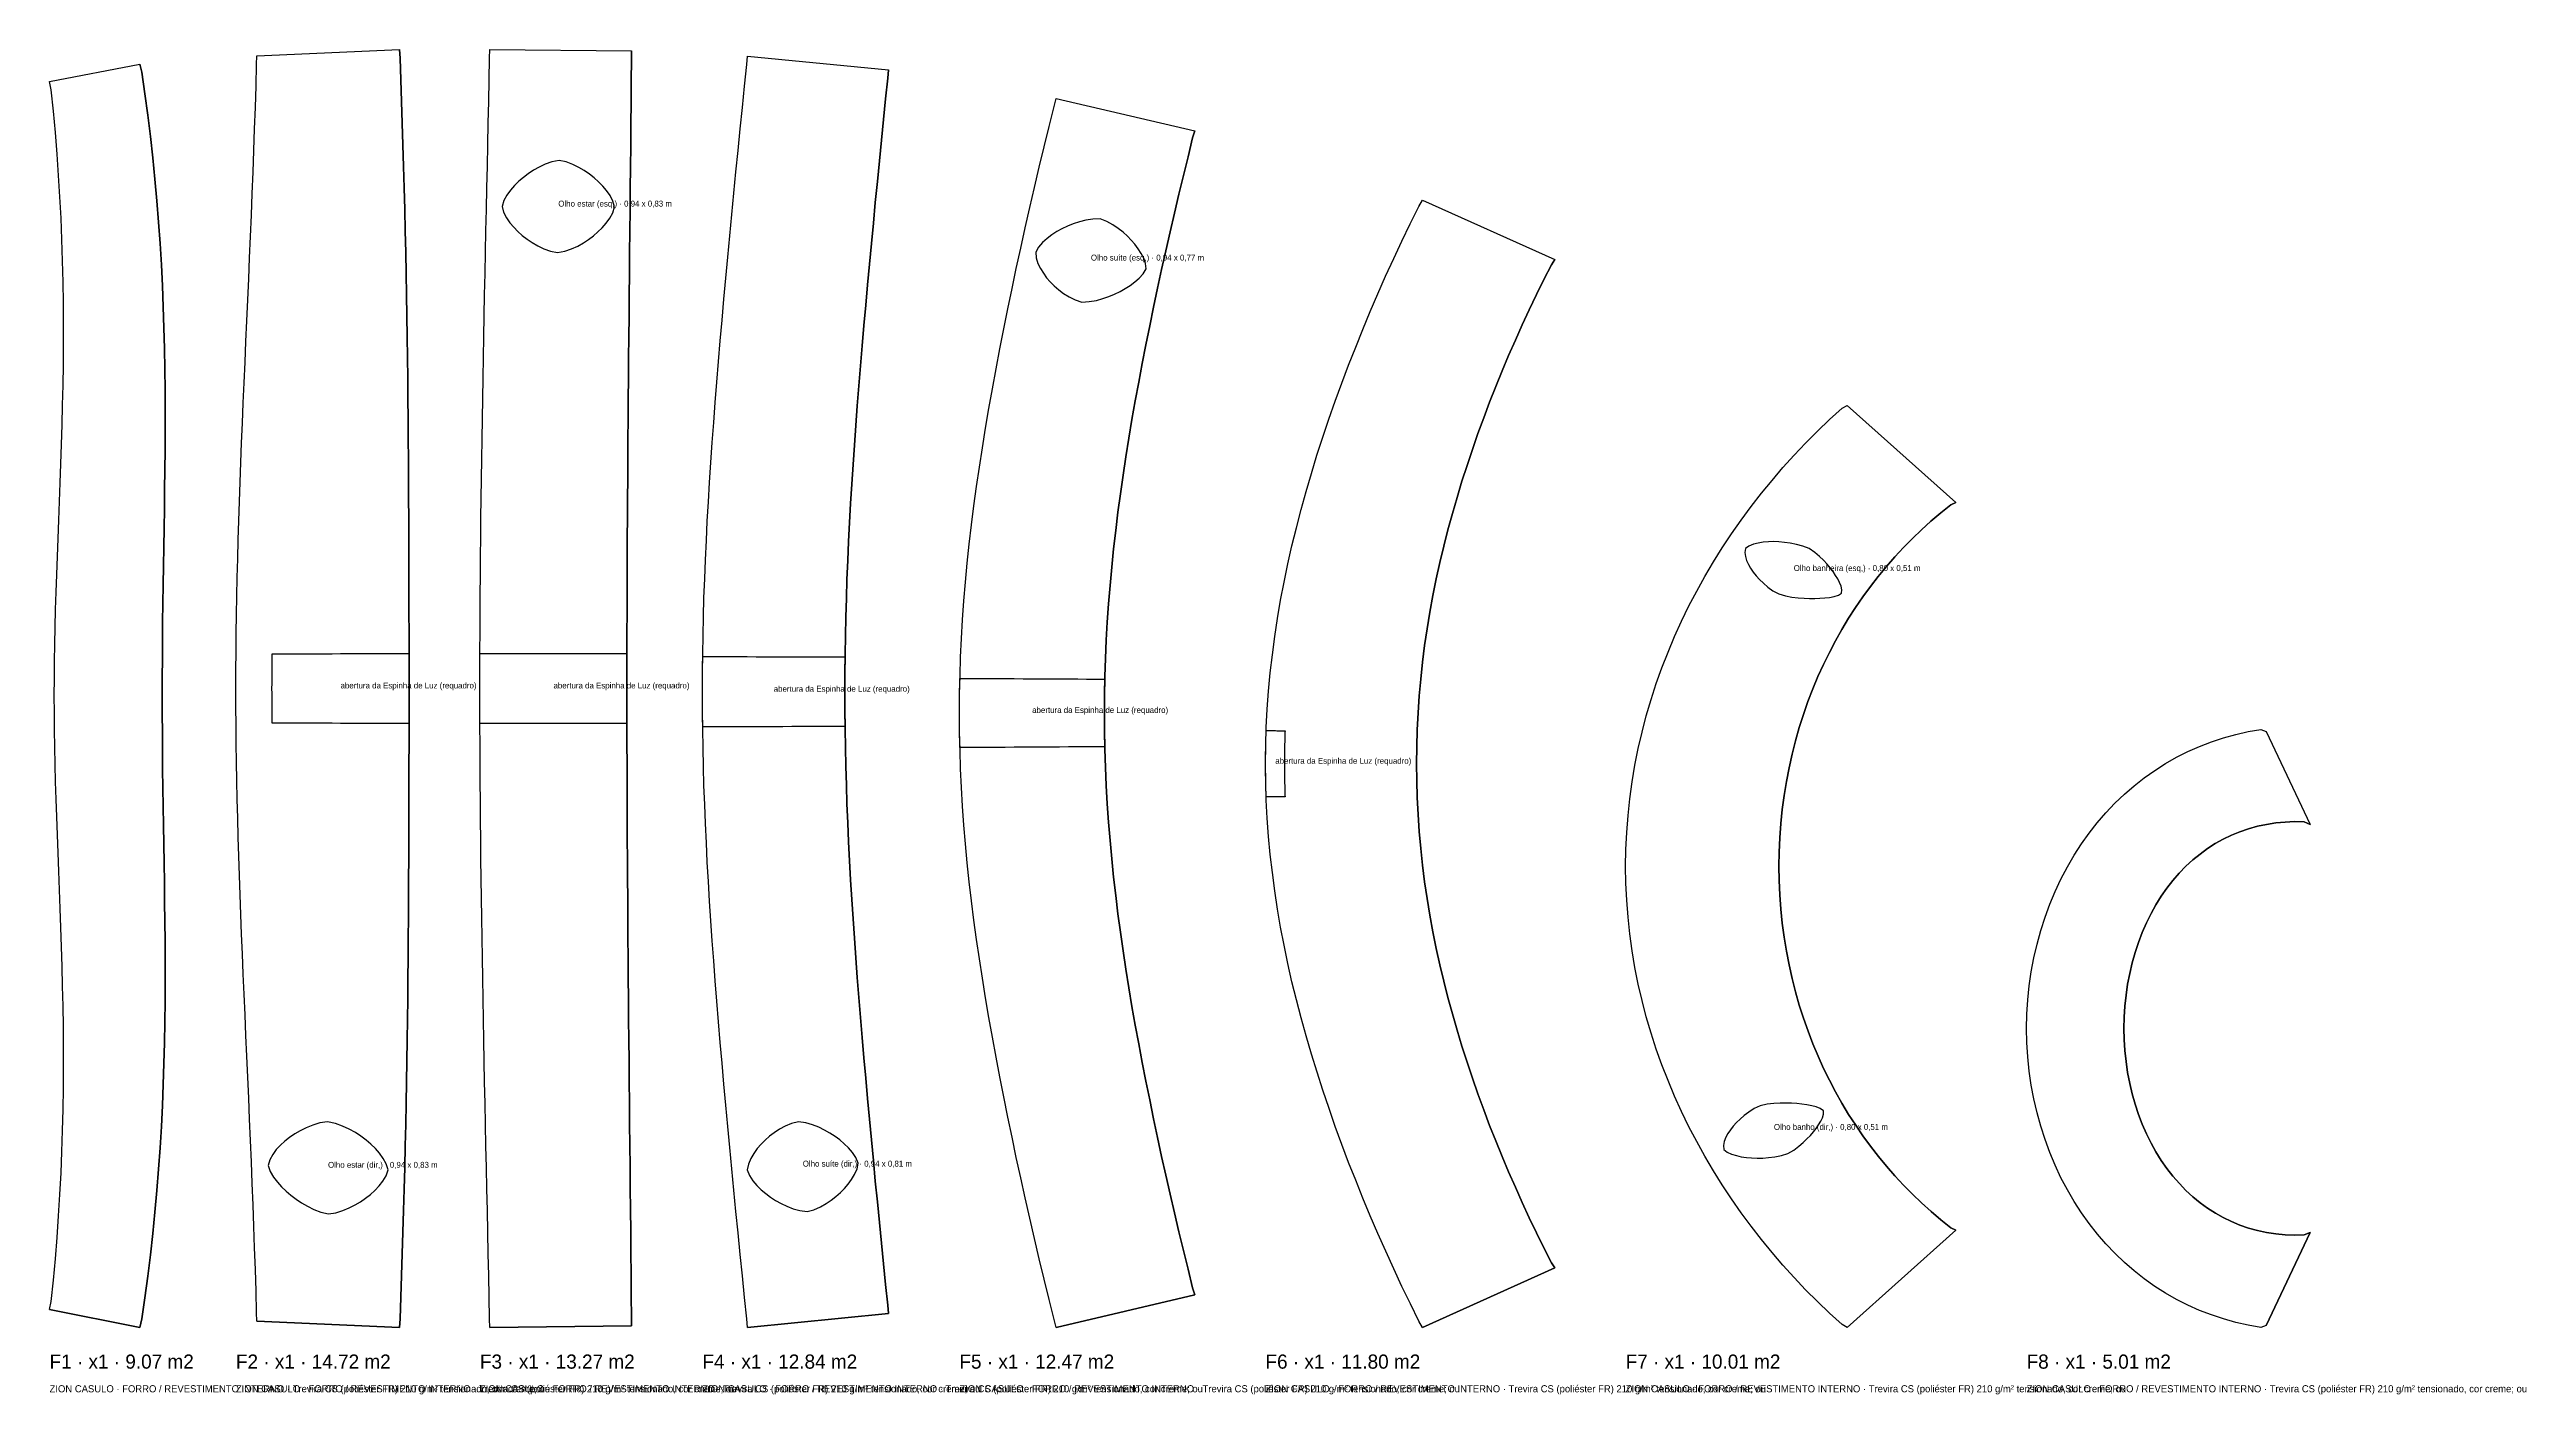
# Model space of a CAD drawing. Header units: metres. Extents: x 0 to 52.9, y -0.6 to 11.6.
# Drawn here: x 31.93 to 52.91, y -0.57 to 10.82 of the extents above; entities that cross this region are included whole.
import ezdxf

# ---------------------------------------------------------------- set-up
doc = ezdxf.new("R2010")
doc.units = ezdxf.units.M
for name, color, linetype in [('CONTORNO', 7, 'Continuous'), ('KEDER', 5, 'Continuous'), ('RECORTE', 3, 'Continuous'), ('TEXTO', 2, 'Continuous')]:
    doc.layers.add(name, color=color, linetype=linetype)

msp = doc.modelspace()

# ---------------------------------------------------------------- texts
at = {"layer": 'TEXTO'}
for s, height, p in [('Olho estar (esq,) · 0,94 x 0,83 m', 0.05, (36.239, 9.49)), ('Olho suíte (esq,) · 0,94 x 0,77 m', 0.05, (40.751, 9.033)), ('Olho banheira (esq,) · 0,80 x 0,51 m', 0.05, (46.705, 6.404)), ('abertura da Espinha de Luz (requadro)', 0.05, (34.394, 5.41)), ('abertura da Espinha de Luz (requadro)', 0.05, (36.198, 5.41)), ('abertura da Espinha de Luz (requadro)', 0.05, (38.064, 5.382)), ('abertura da Espinha de Luz (requadro)', 0.05, (40.253, 5.202)), ('abertura da Espinha de Luz (requadro)', 0.05, (42.313, 4.772)), ('Olho banho (dir,) · 0,80 x 0,51 m', 0.05, (46.537, 1.672)), ('Olho estar (dir,) · 0,94 x 0,83 m', 0.05, (34.288, 1.351)), ('Olho suíte (dir,) · 0,94 x 0,81 m', 0.05, (38.31, 1.361)), ('F1 · x1 · 9.07 m2', 0.12, (31.929, -0.35)), ('F2 · x1 · 14.72 m2', 0.12, (33.508, -0.35)), ('F3 · x1 · 13.27 m2', 0.12, (35.575, -0.35)), ('F4 · x1 · 12.84 m2', 0.12, (37.46, -0.35)), ('F5 · x1 · 12.47 m2', 0.12, (39.637, -0.35)), ('F6 · x1 · 11.80 m2', 0.12, (42.23, -0.35)), ('F7 · x1 · 10.01 m2', 0.12, (45.281, -0.35)), ('F8 · x1 · 5.01 m2', 0.12, (48.678, -0.35)), ('ZION CASULO · FORRO / REVESTIMENTO INTERNO · Trevira CS (poliéster FR) 210 g/m² tensionado, cor creme; ou', 0.06, (31.929, -0.55)), ('ZION CASULO · FORRO / REVESTIMENTO INTERNO · Trevira CS (poliéster FR) 210 g/m² tensionado, cor creme; ou', 0.06, (33.508, -0.55)), ('ZION CASULO · FORRO / REVESTIMENTO INTERNO · Trevira CS (poliéster FR) 210 g/m² tensionado, cor creme; ou', 0.06, (35.575, -0.55)), ('ZION CASULO · FORRO / REVESTIMENTO INTERNO · Trevira CS (poliéster FR) 210 g/m² tensionado, cor creme; ou', 0.06, (37.46, -0.55)), ('ZION CASULO · FORRO / REVESTIMENTO INTERNO · Trevira CS (poliéster FR) 210 g/m² tensionado, cor creme; ou', 0.06, (39.637, -0.55)), ('ZION CASULO · FORRO / REVESTIMENTO INTERNO · Trevira CS (poliéster FR) 210 g/m² tensionado, cor creme; ou', 0.06, (42.23, -0.55)), ('ZION CASULO · FORRO / REVESTIMENTO INTERNO · Trevira CS (poliéster FR) 210 g/m² tensionado, cor creme; ou', 0.06, (45.281, -0.55)), ('ZION CASULO · FORRO / REVESTIMENTO INTERNO · Trevira CS (poliéster FR) 210 g/m² tensionado, cor creme; ou', 0.06, (48.678, -0.55))]:
    msp.add_text(s, height=height, dxfattribs=at).set_placement(p)

# ---------------------------------------------------------------- linework, layer by layer
at = {"layer": 'CONTORNO'}
for points in [[(33.684, 0.053), (33.683, 0.125), (33.678, 0.307), (33.673, 0.49), (33.666, 0.672), (33.66, 0.855), (33.653, 1.037), (33.646, 1.219), (33.639, 1.401), (33.631, 1.582), (33.624, 1.762), (33.616, 1.941), (33.608, 2.119), (33.6, 2.296), (33.593, 2.472), (33.585, 2.647), (33.577, 2.82), (33.57, 2.991), (33.563, 3.162), (33.556, 3.33), (33.55, 3.497), (33.543, 3.663), (33.538, 3.827), (33.532, 3.99), (33.527, 4.151), (33.523, 4.312), (33.519, 4.471), (33.516, 4.629), (33.513, 4.786), (33.511, 4.943), (33.509, 5.098), (33.508, 5.254), (33.508, 5.41), (33.508, 5.565), (33.509, 5.721), (33.511, 5.877), (33.513, 6.033), (33.516, 6.19), (33.519, 6.348), (33.523, 6.507), (33.527, 6.668), (33.532, 6.829), (33.538, 6.992), (33.543, 7.156), (33.55, 7.322), (33.556, 7.489), (33.563, 7.657), (33.57, 7.828), (33.577, 7.999), (33.585, 8.172), (33.593, 8.347), (33.6, 8.523), (33.608, 8.7), (33.616, 8.878), (33.624, 9.057), (33.631, 9.237), (33.639, 9.418), (33.646, 9.6), (33.653, 9.782), (33.66, 9.964), (33.666, 10.147), (33.673, 10.329), (33.678, 10.512), (33.683, 10.694), (33.684, 10.767), (34.894, 10.819), (34.898, 10.746), (34.905, 10.563), (34.911, 10.38), (34.917, 10.197), (34.923, 10.013), (34.928, 9.83), (34.933, 9.648), (34.938, 9.465), (34.942, 9.284), (34.946, 9.102), (34.95, 8.922), (34.953, 8.743), (34.956, 8.565), (34.959, 8.388), (34.961, 8.212), (34.963, 8.037), (34.965, 7.864), (34.967, 7.692), (34.968, 7.521), (34.969, 7.352), (34.971, 7.185), (34.971, 7.018), (34.972, 6.853), (34.973, 6.689), (34.973, 6.527), (34.974, 6.365), (34.974, 6.204), (34.974, 6.044), (34.975, 5.885), (34.975, 5.726), (34.975, 5.568), (34.975, 5.41), (34.975, 5.251), (34.975, 5.093), (34.975, 4.934), (34.974, 4.775), (34.974, 4.615), (34.974, 4.454), (34.973, 4.292), (34.973, 4.13), (34.972, 3.966), (34.971, 3.801), (34.971, 3.634), (34.969, 3.467), (34.968, 3.298), (34.967, 3.127), (34.965, 2.955), (34.963, 2.782), (34.961, 2.607), (34.959, 2.432), (34.956, 2.254), (34.953, 2.076), (34.95, 1.897), (34.946, 1.717), (34.942, 1.536), (34.938, 1.354), (34.933, 1.171), (34.928, 0.989), (34.923, 0.806), (34.917, 0.622), (34.911, 0.439), (34.905, 0.256), (34.898, 0.073), (34.894, 0)], [(35.658, 0), (35.657, 0.073), (35.653, 0.256), (35.649, 0.439), (35.645, 0.623), (35.641, 0.806), (35.638, 0.989), (35.634, 1.172), (35.63, 1.354), (35.626, 1.536), (35.623, 1.717), (35.619, 1.897), (35.615, 2.077), (35.612, 2.255), (35.609, 2.432), (35.605, 2.608), (35.602, 2.782), (35.599, 2.956), (35.596, 3.128), (35.593, 3.298), (35.591, 3.467), (35.588, 3.635), (35.586, 3.801), (35.584, 3.966), (35.582, 4.13), (35.581, 4.293), (35.579, 4.454), (35.578, 4.615), (35.577, 4.775), (35.576, 4.934), (35.575, 5.093), (35.575, 5.251), (35.575, 5.41), (35.575, 5.568), (35.575, 5.727), (35.576, 5.885), (35.577, 6.045), (35.578, 6.205), (35.579, 6.365), (35.581, 6.527), (35.582, 6.69), (35.584, 6.853), (35.586, 7.018), (35.588, 7.185), (35.591, 7.352), (35.593, 7.522), (35.596, 7.692), (35.599, 7.864), (35.602, 8.037), (35.605, 8.212), (35.609, 8.388), (35.612, 8.565), (35.615, 8.743), (35.619, 8.922), (35.623, 9.103), (35.626, 9.284), (35.63, 9.465), (35.634, 9.648), (35.638, 9.831), (35.641, 10.014), (35.645, 10.197), (35.649, 10.38), (35.653, 10.563), (35.657, 10.746), (35.658, 10.82), (36.86, 10.808), (36.859, 10.735), (36.857, 10.553), (36.856, 10.37), (36.854, 10.188), (36.852, 10.005), (36.85, 9.823), (36.848, 9.641), (36.847, 9.459), (36.845, 9.278), (36.843, 9.097), (36.841, 8.918), (36.84, 8.739), (36.838, 8.561), (36.836, 8.385), (36.835, 8.209), (36.833, 8.035), (36.832, 7.862), (36.83, 7.691), (36.829, 7.521), (36.828, 7.352), (36.827, 7.184), (36.825, 7.018), (36.824, 6.853), (36.823, 6.69), (36.823, 6.527), (36.822, 6.365), (36.821, 6.205), (36.821, 6.045), (36.82, 5.885), (36.82, 5.727), (36.82, 5.568), (36.82, 5.41), (36.82, 5.251), (36.82, 5.093), (36.82, 4.934), (36.821, 4.775), (36.821, 4.615), (36.822, 4.454), (36.823, 4.293), (36.823, 4.13), (36.824, 3.966), (36.825, 3.801), (36.827, 3.635), (36.828, 3.468), (36.829, 3.299), (36.83, 3.129), (36.832, 2.957), (36.833, 2.785), (36.835, 2.61), (36.836, 2.435), (36.838, 2.258), (36.84, 2.081), (36.841, 1.902), (36.843, 1.722), (36.845, 1.542), (36.847, 1.361), (36.848, 1.179), (36.85, 0.997), (36.852, 0.814), (36.854, 0.632), (36.856, 0.449), (36.857, 0.267), (36.859, 0.085), (36.86, 0.012)], [(37.843, 0), (37.835, 0.073), (37.816, 0.254), (37.798, 0.435), (37.78, 0.617), (37.762, 0.799), (37.744, 0.98), (37.726, 1.161), (37.709, 1.342), (37.692, 1.523), (37.675, 1.702), (37.658, 1.881), (37.642, 2.059), (37.627, 2.236), (37.611, 2.412), (37.597, 2.587), (37.582, 2.761), (37.569, 2.933), (37.556, 3.104), (37.543, 3.274), (37.532, 3.442), (37.521, 3.609), (37.511, 3.775), (37.501, 3.94), (37.493, 4.103), (37.485, 4.266), (37.479, 4.427), (37.473, 4.588), (37.468, 4.747), (37.465, 4.907), (37.462, 5.066), (37.46, 5.224), (37.46, 5.382), (37.46, 5.541), (37.462, 5.699), (37.465, 5.858), (37.468, 6.017), (37.473, 6.177), (37.479, 6.338), (37.485, 6.499), (37.493, 6.662), (37.501, 6.825), (37.511, 6.99), (37.521, 7.155), (37.532, 7.323), (37.543, 7.491), (37.556, 7.661), (37.569, 7.832), (37.582, 8.004), (37.597, 8.178), (37.611, 8.352), (37.627, 8.528), (37.642, 8.705), (37.658, 8.883), (37.675, 9.062), (37.692, 9.242), (37.709, 9.422), (37.726, 9.603), (37.744, 9.784), (37.762, 9.966), (37.78, 10.148), (37.798, 10.329), (37.816, 10.511), (37.835, 10.692), (37.843, 10.765), (39.037, 10.647), (39.03, 10.578), (39.012, 10.403), (38.994, 10.227), (38.976, 10.052), (38.959, 9.876), (38.942, 9.701), (38.924, 9.525), (38.908, 9.35), (38.891, 9.176), (38.875, 9.002), (38.859, 8.828), (38.843, 8.655), (38.828, 8.483), (38.813, 8.312), (38.799, 8.142), (38.785, 7.972), (38.772, 7.804), (38.759, 7.637), (38.747, 7.47), (38.736, 7.305), (38.725, 7.14), (38.715, 6.977), (38.706, 6.815), (38.698, 6.653), (38.691, 6.492), (38.684, 6.332), (38.679, 6.173), (38.674, 6.014), (38.671, 5.856), (38.668, 5.698), (38.667, 5.54), (38.666, 5.382), (38.667, 5.225), (38.668, 5.067), (38.671, 4.909), (38.674, 4.751), (38.679, 4.592), (38.684, 4.432), (38.691, 4.272), (38.698, 4.112), (38.706, 3.95), (38.715, 3.788), (38.725, 3.624), (38.736, 3.46), (38.747, 3.295), (38.759, 3.128), (38.772, 2.961), (38.785, 2.792), (38.799, 2.623), (38.813, 2.453), (38.828, 2.281), (38.843, 2.109), (38.859, 1.937), (38.875, 1.763), (38.891, 1.589), (38.908, 1.414), (38.924, 1.239), (38.942, 1.064), (38.959, 0.889), (38.976, 0.713), (38.994, 0.537), (39.012, 0.362), (39.03, 0.187), (39.037, 0.118)], [(31.929, 0.15), (31.942, 0.22), (31.961, 0.4), (31.978, 0.581), (31.993, 0.762), (32.006, 0.944), (32.017, 1.125), (32.026, 1.307), (32.034, 1.487), (32.04, 1.667), (32.044, 1.846), (32.046, 2.024), (32.047, 2.2), (32.047, 2.375), (32.046, 2.548), (32.043, 2.719), (32.04, 2.889), (32.036, 3.056), (32.031, 3.222), (32.025, 3.385), (32.019, 3.546), (32.013, 3.705), (32.007, 3.862), (32.001, 4.017), (31.995, 4.17), (31.99, 4.322), (31.985, 4.472), (31.98, 4.62), (31.977, 4.767), (31.974, 4.914), (31.971, 5.059), (31.97, 5.204), (31.969, 5.349), (31.97, 5.493), (31.971, 5.638), (31.973, 5.784), (31.977, 5.93), (31.98, 6.077), (31.985, 6.226), (31.99, 6.376), (31.995, 6.527), (32.001, 6.68), (32.007, 6.835), (32.013, 6.992), (32.019, 7.151), (32.025, 7.312), (32.031, 7.476), (32.036, 7.641), (32.04, 7.809), (32.043, 7.978), (32.046, 8.149), (32.047, 8.322), (32.048, 8.497), (32.046, 8.674), (32.044, 8.851), (32.04, 9.03), (32.034, 9.21), (32.026, 9.391), (32.017, 9.572), (32.006, 9.753), (31.993, 9.935), (31.978, 10.116), (31.961, 10.297), (31.942, 10.478), (31.929, 10.548), (32.694, 10.697), (32.71, 10.627), (32.737, 10.446), (32.762, 10.265), (32.784, 10.084), (32.804, 9.903), (32.822, 9.721), (32.839, 9.54), (32.853, 9.358), (32.865, 9.178), (32.876, 8.998), (32.885, 8.819), (32.892, 8.64), (32.898, 8.463), (32.902, 8.287), (32.905, 8.113), (32.907, 7.939), (32.908, 7.768), (32.908, 7.597), (32.907, 7.428), (32.906, 7.261), (32.904, 7.095), (32.902, 6.931), (32.899, 6.768), (32.896, 6.607), (32.894, 6.447), (32.891, 6.288), (32.889, 6.129), (32.887, 5.972), (32.886, 5.816), (32.885, 5.66), (32.884, 5.504), (32.884, 5.349), (32.884, 5.193), (32.885, 5.038), (32.886, 4.882), (32.887, 4.725), (32.889, 4.568), (32.892, 4.41), (32.894, 4.251), (32.897, 4.091), (32.899, 3.929), (32.902, 3.766), (32.904, 3.602), (32.906, 3.436), (32.907, 3.269), (32.908, 3.1), (32.908, 2.93), (32.907, 2.758), (32.905, 2.585), (32.902, 2.41), (32.898, 2.234), (32.892, 2.057), (32.885, 1.879), (32.876, 1.7), (32.865, 1.52), (32.853, 1.339), (32.839, 1.158), (32.822, 0.976), (32.804, 0.795), (32.784, 0.613), (32.762, 0.432), (32.737, 0.251), (32.71, 0.071), (32.694, 0)], [(40.457, 0), (40.439, 0.067), (40.396, 0.237), (40.355, 0.409), (40.314, 0.58), (40.273, 0.752), (40.234, 0.924), (40.195, 1.096), (40.157, 1.267), (40.119, 1.439), (40.083, 1.61), (40.048, 1.781), (40.013, 1.951), (39.98, 2.12), (39.948, 2.289), (39.917, 2.457), (39.887, 2.624), (39.859, 2.791), (39.832, 2.956), (39.806, 3.121), (39.782, 3.285), (39.76, 3.449), (39.739, 3.611), (39.72, 3.773), (39.703, 3.933), (39.688, 4.094), (39.675, 4.253), (39.663, 4.412), (39.654, 4.571), (39.647, 4.729), (39.642, 4.887), (39.638, 5.045), (39.637, 5.202), (39.638, 5.36), (39.642, 5.518), (39.647, 5.676), (39.654, 5.834), (39.663, 5.992), (39.675, 6.151), (39.688, 6.311), (39.703, 6.471), (39.72, 6.632), (39.739, 6.794), (39.76, 6.956), (39.782, 7.119), (39.806, 7.283), (39.832, 7.448), (39.859, 7.614), (39.887, 7.78), (39.917, 7.948), (39.948, 8.116), (39.98, 8.285), (40.013, 8.454), (40.048, 8.624), (40.083, 8.795), (40.119, 8.966), (40.157, 9.137), (40.195, 9.309), (40.234, 9.481), (40.273, 9.652), (40.314, 9.824), (40.355, 9.996), (40.396, 10.167), (40.439, 10.338), (40.457, 10.405), (41.63, 10.13), (41.613, 10.071), (41.574, 9.912), (41.535, 9.754), (41.497, 9.595), (41.459, 9.435), (41.422, 9.276), (41.386, 9.116), (41.35, 8.957), (41.316, 8.798), (41.282, 8.638), (41.249, 8.479), (41.217, 8.32), (41.186, 8.161), (41.156, 8.003), (41.127, 7.845), (41.099, 7.687), (41.072, 7.529), (41.047, 7.372), (41.023, 7.215), (41.001, 7.059), (40.98, 6.903), (40.961, 6.747), (40.943, 6.591), (40.927, 6.436), (40.913, 6.281), (40.9, 6.127), (40.89, 5.972), (40.881, 5.818), (40.874, 5.664), (40.869, 5.51), (40.866, 5.356), (40.865, 5.202), (40.866, 5.048), (40.869, 4.895), (40.874, 4.741), (40.881, 4.587), (40.89, 4.432), (40.9, 4.278), (40.913, 4.123), (40.927, 3.968), (40.943, 3.813), (40.961, 3.658), (40.98, 3.502), (41.001, 3.346), (41.023, 3.189), (41.047, 3.033), (41.072, 2.875), (41.099, 2.718), (41.127, 2.56), (41.156, 2.402), (41.186, 2.243), (41.217, 2.085), (41.249, 1.926), (41.282, 1.766), (41.316, 1.607), (41.35, 1.448), (41.386, 1.288), (41.422, 1.129), (41.459, 0.969), (41.497, 0.81), (41.535, 0.651), (41.574, 0.492), (41.613, 0.334), (41.63, 0.275)], [(43.56, 0), (43.529, 0.053), (43.457, 0.199), (43.386, 0.347), (43.316, 0.495), (43.249, 0.644), (43.182, 0.794), (43.118, 0.944), (43.055, 1.095), (42.994, 1.246), (42.934, 1.397), (42.877, 1.549), (42.821, 1.702), (42.768, 1.854), (42.716, 2.007), (42.667, 2.16), (42.619, 2.313), (42.574, 2.467), (42.532, 2.62), (42.492, 2.774), (42.454, 2.927), (42.42, 3.081), (42.387, 3.235), (42.358, 3.388), (42.332, 3.542), (42.308, 3.696), (42.288, 3.85), (42.27, 4.003), (42.256, 4.157), (42.245, 4.311), (42.237, 4.465), (42.232, 4.619), (42.23, 4.772), (42.232, 4.926), (42.237, 5.08), (42.245, 5.234), (42.256, 5.388), (42.27, 5.541), (42.288, 5.695), (42.308, 5.849), (42.332, 6.003), (42.358, 6.157), (42.387, 6.31), (42.42, 6.464), (42.454, 6.618), (42.492, 6.771), (42.532, 6.925), (42.574, 7.078), (42.619, 7.231), (42.666, 7.385), (42.716, 7.538), (42.767, 7.69), (42.821, 7.843), (42.877, 7.995), (42.934, 8.147), (42.994, 8.299), (43.055, 8.45), (43.118, 8.601), (43.182, 8.751), (43.248, 8.901), (43.316, 9.05), (43.386, 9.198), (43.456, 9.345), (43.529, 9.492), (43.56, 9.545), (44.681, 9.042), (44.653, 8.998), (44.588, 8.872), (44.526, 8.745), (44.465, 8.617), (44.405, 8.488), (44.347, 8.359), (44.29, 8.229), (44.235, 8.098), (44.181, 7.966), (44.129, 7.834), (44.079, 7.702), (44.03, 7.568), (43.983, 7.434), (43.938, 7.299), (43.894, 7.164), (43.853, 7.028), (43.813, 6.891), (43.776, 6.753), (43.74, 6.615), (43.707, 6.476), (43.677, 6.337), (43.648, 6.197), (43.622, 6.056), (43.599, 5.915), (43.578, 5.773), (43.56, 5.631), (43.545, 5.488), (43.532, 5.346), (43.522, 5.203), (43.515, 5.059), (43.511, 4.916), (43.509, 4.772), (43.511, 4.629), (43.515, 4.486), (43.522, 4.342), (43.532, 4.199), (43.545, 4.056), (43.56, 3.914), (43.578, 3.772), (43.599, 3.63), (43.622, 3.489), (43.648, 3.348), (43.677, 3.208), (43.707, 3.069), (43.741, 2.93), (43.776, 2.792), (43.813, 2.654), (43.853, 2.517), (43.894, 2.381), (43.938, 2.245), (43.983, 2.111), (44.03, 1.977), (44.079, 1.843), (44.129, 1.71), (44.181, 1.578), (44.235, 1.447), (44.29, 1.316), (44.347, 1.186), (44.405, 1.057), (44.465, 0.928), (44.526, 0.8), (44.589, 0.673), (44.653, 0.546), (44.681, 0.503)], [(47.159, 0), (47.114, 0.025), (47.009, 0.121), (46.906, 0.219), (46.806, 0.319), (46.708, 0.422), (46.613, 0.527), (46.521, 0.635), (46.431, 0.745), (46.344, 0.857), (46.26, 0.971), (46.178, 1.087), (46.1, 1.206), (46.025, 1.326), (45.952, 1.449), (45.883, 1.573), (45.817, 1.699), (45.755, 1.827), (45.696, 1.957), (45.64, 2.089), (45.589, 2.222), (45.54, 2.356), (45.496, 2.492), (45.456, 2.629), (45.42, 2.768), (45.387, 2.907), (45.359, 3.048), (45.335, 3.189), (45.316, 3.331), (45.301, 3.474), (45.29, 3.617), (45.283, 3.76), (45.281, 3.903), (45.283, 4.047), (45.29, 4.19), (45.301, 4.333), (45.316, 4.476), (45.335, 4.618), (45.359, 4.759), (45.387, 4.9), (45.42, 5.039), (45.456, 5.178), (45.496, 5.315), (45.54, 5.451), (45.588, 5.585), (45.64, 5.718), (45.696, 5.85), (45.755, 5.98), (45.817, 6.108), (45.883, 6.234), (45.952, 6.358), (46.024, 6.481), (46.1, 6.601), (46.178, 6.72), (46.26, 6.836), (46.344, 6.95), (46.431, 7.062), (46.521, 7.172), (46.613, 7.28), (46.708, 7.385), (46.806, 7.488), (46.906, 7.588), (47.009, 7.686), (47.114, 7.782), (47.159, 7.807), (48.078, 6.984), (48.035, 6.965), (47.95, 6.897), (47.867, 6.826), (47.787, 6.754), (47.71, 6.679), (47.634, 6.602), (47.561, 6.523), (47.49, 6.442), (47.421, 6.359), (47.355, 6.273), (47.291, 6.186), (47.229, 6.096), (47.17, 6.004), (47.113, 5.91), (47.059, 5.813), (47.007, 5.715), (46.957, 5.614), (46.91, 5.511), (46.867, 5.406), (46.825, 5.299), (46.787, 5.19), (46.752, 5.08), (46.72, 4.967), (46.691, 4.853), (46.665, 4.738), (46.643, 4.621), (46.623, 4.503), (46.608, 4.385), (46.595, 4.265), (46.587, 4.145), (46.581, 4.024), (46.58, 3.904), (46.581, 3.783), (46.587, 3.662), (46.595, 3.542), (46.608, 3.423), (46.623, 3.304), (46.643, 3.186), (46.665, 3.069), (46.691, 2.954), (46.72, 2.84), (46.752, 2.727), (46.787, 2.617), (46.826, 2.508), (46.867, 2.401), (46.911, 2.296), (46.957, 2.193), (47.007, 2.092), (47.059, 1.994), (47.113, 1.897), (47.17, 1.803), (47.23, 1.711), (47.291, 1.621), (47.355, 1.534), (47.422, 1.448), (47.49, 1.365), (47.561, 1.284), (47.634, 1.205), (47.71, 1.128), (47.787, 1.053), (47.868, 0.981), (47.95, 0.91), (48.035, 0.842), (48.078, 0.823)], [(50.707, 0.017), (50.663, 0), (50.555, 0.019), (50.45, 0.042), (50.345, 0.071), (50.243, 0.105), (50.142, 0.144), (50.044, 0.187), (49.948, 0.236), (49.854, 0.289), (49.763, 0.347), (49.674, 0.41), (49.589, 0.478), (49.506, 0.549), (49.427, 0.625), (49.35, 0.706), (49.278, 0.79), (49.208, 0.878), (49.143, 0.97), (49.081, 1.066), (49.023, 1.165), (48.969, 1.267), (48.92, 1.372), (48.875, 1.48), (48.834, 1.59), (48.798, 1.703), (48.766, 1.817), (48.739, 1.934), (48.717, 2.051), (48.7, 2.17), (48.688, 2.29), (48.68, 2.411), (48.678, 2.531), (48.68, 2.652), (48.688, 2.773), (48.7, 2.892), (48.717, 3.011), (48.739, 3.129), (48.766, 3.245), (48.798, 3.36), (48.834, 3.473), (48.874, 3.583), (48.92, 3.691), (48.969, 3.796), (49.023, 3.898), (49.081, 3.997), (49.142, 4.093), (49.208, 4.185), (49.277, 4.273), (49.35, 4.357), (49.426, 4.438), (49.506, 4.514), (49.589, 4.585), (49.674, 4.653), (49.763, 4.715), (49.854, 4.773), (49.948, 4.827), (50.044, 4.875), (50.142, 4.919), (50.243, 4.958), (50.345, 4.991), (50.449, 5.02), (50.555, 5.044), (50.663, 5.062), (50.707, 5.045), (51.079, 4.259), (51.03, 4.28), (50.948, 4.282), (50.868, 4.278), (50.788, 4.271), (50.71, 4.259), (50.634, 4.243), (50.559, 4.222), (50.485, 4.197), (50.414, 4.167), (50.344, 4.134), (50.276, 4.096), (50.211, 4.054), (50.148, 4.008), (50.086, 3.958), (50.028, 3.904), (49.971, 3.846), (49.918, 3.784), (49.867, 3.719), (49.819, 3.65), (49.774, 3.578), (49.732, 3.503), (49.693, 3.425), (49.658, 3.344), (49.626, 3.26), (49.597, 3.174), (49.572, 3.086), (49.551, 2.997), (49.533, 2.905), (49.52, 2.813), (49.51, 2.72), (49.504, 2.626), (49.502, 2.531), (49.504, 2.437), (49.51, 2.343), (49.52, 2.25), (49.533, 2.158), (49.551, 2.066), (49.572, 1.977), (49.597, 1.889), (49.626, 1.803), (49.658, 1.719), (49.693, 1.638), (49.732, 1.56), (49.774, 1.485), (49.819, 1.413), (49.867, 1.344), (49.918, 1.279), (49.972, 1.217), (50.028, 1.159), (50.087, 1.105), (50.148, 1.055), (50.211, 1.009), (50.277, 0.967), (50.344, 0.929), (50.414, 0.896), (50.485, 0.866), (50.559, 0.841), (50.634, 0.82), (50.71, 0.804), (50.788, 0.792), (50.868, 0.784), (50.948, 0.781), (51.03, 0.782), (51.079, 0.803)]]:
    msp.add_lwpolyline(points, close=True, dxfattribs=at)
at = {"layer": 'KEDER'}
for points in [[(33.684, 0.053), (33.683, 0.125), (33.678, 0.307), (33.673, 0.49), (33.666, 0.672), (33.66, 0.855), (33.653, 1.037), (33.646, 1.219), (33.639, 1.401), (33.631, 1.582), (33.624, 1.762), (33.616, 1.941), (33.608, 2.119), (33.6, 2.296), (33.593, 2.472), (33.585, 2.647), (33.577, 2.82), (33.57, 2.991), (33.563, 3.162), (33.556, 3.33), (33.55, 3.497), (33.543, 3.663), (33.538, 3.827), (33.532, 3.99), (33.527, 4.151), (33.523, 4.312), (33.519, 4.471), (33.516, 4.629), (33.513, 4.786), (33.511, 4.943), (33.509, 5.098), (33.508, 5.254), (33.508, 5.41), (33.508, 5.565), (33.509, 5.721), (33.511, 5.877), (33.513, 6.033), (33.516, 6.19), (33.519, 6.348), (33.523, 6.507), (33.527, 6.668), (33.532, 6.829), (33.538, 6.992), (33.543, 7.156), (33.55, 7.322), (33.556, 7.489), (33.563, 7.657), (33.57, 7.828), (33.577, 7.999), (33.585, 8.172), (33.593, 8.347), (33.6, 8.523), (33.608, 8.7), (33.616, 8.878), (33.624, 9.057), (33.631, 9.237), (33.639, 9.418), (33.646, 9.6), (33.653, 9.782), (33.66, 9.964), (33.666, 10.147), (33.673, 10.329), (33.678, 10.512), (33.683, 10.694), (33.684, 10.767)], [(33.684, 10.767), (34.894, 10.819)], [(34.894, 0), (34.898, 0.073), (34.905, 0.256), (34.911, 0.439), (34.917, 0.622), (34.923, 0.806), (34.928, 0.989), (34.933, 1.171), (34.938, 1.354), (34.942, 1.536), (34.946, 1.717), (34.95, 1.897), (34.953, 2.076), (34.956, 2.254), (34.959, 2.432), (34.961, 2.607), (34.963, 2.782), (34.965, 2.955), (34.967, 3.127), (34.968, 3.298), (34.969, 3.467), (34.971, 3.634), (34.971, 3.801), (34.972, 3.966), (34.973, 4.13), (34.973, 4.292), (34.974, 4.454), (34.974, 4.615), (34.974, 4.775), (34.975, 4.934), (34.975, 5.093), (34.975, 5.251), (34.975, 5.41), (34.975, 5.568), (34.975, 5.726), (34.975, 5.885), (34.974, 6.044), (34.974, 6.204), (34.974, 6.365), (34.973, 6.527), (34.973, 6.689), (34.972, 6.853), (34.971, 7.018), (34.971, 7.185), (34.969, 7.352), (34.968, 7.521), (34.967, 7.692), (34.965, 7.864), (34.963, 8.037), (34.961, 8.212), (34.959, 8.388), (34.956, 8.565), (34.953, 8.743), (34.95, 8.922), (34.946, 9.102), (34.942, 9.284), (34.938, 9.465), (34.933, 9.648), (34.928, 9.83), (34.923, 10.013), (34.917, 10.197), (34.911, 10.38), (34.905, 10.563), (34.898, 10.746), (34.894, 10.819)], [(35.658, 0), (35.657, 0.073), (35.653, 0.256), (35.649, 0.439), (35.645, 0.623), (35.641, 0.806), (35.638, 0.989), (35.634, 1.172), (35.63, 1.354), (35.626, 1.536), (35.623, 1.717), (35.619, 1.897), (35.615, 2.077), (35.612, 2.255), (35.609, 2.432), (35.605, 2.608), (35.602, 2.782), (35.599, 2.956), (35.596, 3.128), (35.593, 3.298), (35.591, 3.467), (35.588, 3.635), (35.586, 3.801), (35.584, 3.966), (35.582, 4.13), (35.581, 4.293), (35.579, 4.454), (35.578, 4.615), (35.577, 4.775), (35.576, 4.934), (35.575, 5.093), (35.575, 5.251), (35.575, 5.41), (35.575, 5.568), (35.575, 5.727), (35.576, 5.885), (35.577, 6.045), (35.578, 6.205), (35.579, 6.365), (35.581, 6.527), (35.582, 6.69), (35.584, 6.853), (35.586, 7.018), (35.588, 7.185), (35.591, 7.352), (35.593, 7.522), (35.596, 7.692), (35.599, 7.864), (35.602, 8.037), (35.605, 8.212), (35.609, 8.388), (35.612, 8.565), (35.615, 8.743), (35.619, 8.922), (35.623, 9.103), (35.626, 9.284), (35.63, 9.465), (35.634, 9.648), (35.638, 9.831), (35.641, 10.014), (35.645, 10.197), (35.649, 10.38), (35.653, 10.563), (35.657, 10.746), (35.658, 10.82)], [(35.658, 10.82), (36.86, 10.808)], [(36.86, 0.012), (36.859, 0.085), (36.857, 0.267), (36.856, 0.449), (36.854, 0.632), (36.852, 0.814), (36.85, 0.997), (36.848, 1.179), (36.847, 1.361), (36.845, 1.542), (36.843, 1.722), (36.841, 1.902), (36.84, 2.081), (36.838, 2.258), (36.836, 2.435), (36.835, 2.61), (36.833, 2.785), (36.832, 2.957), (36.83, 3.129), (36.829, 3.299), (36.828, 3.468), (36.827, 3.635), (36.825, 3.801), (36.824, 3.966), (36.823, 4.13), (36.823, 4.293), (36.822, 4.454), (36.821, 4.615), (36.821, 4.775), (36.82, 4.934), (36.82, 5.093), (36.82, 5.251), (36.82, 5.41), (36.82, 5.568), (36.82, 5.727), (36.82, 5.885), (36.821, 6.045), (36.821, 6.205), (36.822, 6.365), (36.823, 6.527), (36.823, 6.69), (36.824, 6.853), (36.825, 7.018), (36.827, 7.184), (36.828, 7.352), (36.829, 7.521), (36.83, 7.691), (36.832, 7.862), (36.833, 8.035), (36.835, 8.209), (36.836, 8.385), (36.838, 8.561), (36.84, 8.739), (36.841, 8.918), (36.843, 9.097), (36.845, 9.278), (36.847, 9.459), (36.848, 9.641), (36.85, 9.823), (36.852, 10.005), (36.854, 10.188), (36.856, 10.37), (36.857, 10.553), (36.859, 10.735), (36.86, 10.808)], [(37.843, 0), (37.835, 0.073), (37.816, 0.254), (37.798, 0.435), (37.78, 0.617), (37.762, 0.799), (37.744, 0.98), (37.726, 1.161), (37.709, 1.342), (37.692, 1.523), (37.675, 1.702), (37.658, 1.881), (37.642, 2.059), (37.627, 2.236), (37.611, 2.412), (37.597, 2.587), (37.582, 2.761), (37.569, 2.933), (37.556, 3.104), (37.543, 3.274), (37.532, 3.442), (37.521, 3.609), (37.511, 3.775), (37.501, 3.94), (37.493, 4.103), (37.485, 4.266), (37.479, 4.427), (37.473, 4.588), (37.468, 4.747), (37.465, 4.907), (37.462, 5.066), (37.46, 5.224), (37.46, 5.382), (37.46, 5.541), (37.462, 5.699), (37.465, 5.858), (37.468, 6.017), (37.473, 6.177), (37.479, 6.338), (37.485, 6.499), (37.493, 6.662), (37.501, 6.825), (37.511, 6.99), (37.521, 7.155), (37.532, 7.323), (37.543, 7.491), (37.556, 7.661), (37.569, 7.832), (37.582, 8.004), (37.597, 8.178), (37.611, 8.352), (37.627, 8.528), (37.642, 8.705), (37.658, 8.883), (37.675, 9.062), (37.692, 9.242), (37.709, 9.422), (37.726, 9.603), (37.744, 9.784), (37.762, 9.966), (37.78, 10.148), (37.798, 10.329), (37.816, 10.511), (37.835, 10.692), (37.843, 10.765)], [(37.843, 10.765), (39.037, 10.647)], [(31.929, 10.548), (32.694, 10.697)], [(31.929, 0.15), (31.942, 0.22), (31.961, 0.4), (31.978, 0.581), (31.993, 0.762), (32.006, 0.944), (32.017, 1.125), (32.026, 1.307), (32.034, 1.487), (32.04, 1.667), (32.044, 1.846), (32.046, 2.024), (32.047, 2.2), (32.047, 2.375), (32.046, 2.548), (32.043, 2.719), (32.04, 2.889), (32.036, 3.056), (32.031, 3.222), (32.025, 3.385), (32.019, 3.546), (32.013, 3.705), (32.007, 3.862), (32.001, 4.017), (31.995, 4.17), (31.99, 4.322), (31.985, 4.472), (31.98, 4.62), (31.977, 4.767), (31.974, 4.914), (31.971, 5.059), (31.97, 5.204), (31.969, 5.349), (31.97, 5.493), (31.971, 5.638), (31.973, 5.784), (31.977, 5.93), (31.98, 6.077), (31.985, 6.226), (31.99, 6.376), (31.995, 6.527), (32.001, 6.68), (32.007, 6.835), (32.013, 6.992), (32.019, 7.151), (32.025, 7.312), (32.031, 7.476), (32.036, 7.641), (32.04, 7.809), (32.043, 7.978), (32.046, 8.149), (32.047, 8.322), (32.048, 8.497), (32.046, 8.674), (32.044, 8.851), (32.04, 9.03), (32.034, 9.21), (32.026, 9.391), (32.017, 9.572), (32.006, 9.753), (31.993, 9.935), (31.978, 10.116), (31.961, 10.297), (31.942, 10.478), (31.929, 10.548)], [(32.694, 0), (32.71, 0.071), (32.737, 0.251), (32.762, 0.432), (32.784, 0.613), (32.804, 0.795), (32.822, 0.976), (32.839, 1.158), (32.853, 1.339), (32.865, 1.52), (32.876, 1.7), (32.885, 1.879), (32.892, 2.057), (32.898, 2.234), (32.902, 2.41), (32.905, 2.585), (32.907, 2.758), (32.908, 2.93), (32.908, 3.1), (32.907, 3.269), (32.906, 3.436), (32.904, 3.602), (32.902, 3.766), (32.899, 3.929), (32.897, 4.091), (32.894, 4.251), (32.892, 4.41), (32.889, 4.568), (32.887, 4.725), (32.886, 4.882), (32.885, 5.038), (32.884, 5.193), (32.884, 5.349), (32.884, 5.504), (32.885, 5.66), (32.886, 5.816), (32.887, 5.972), (32.889, 6.129), (32.891, 6.288), (32.894, 6.447), (32.896, 6.607), (32.899, 6.768), (32.902, 6.931), (32.904, 7.095), (32.906, 7.261), (32.907, 7.428), (32.908, 7.597), (32.908, 7.768), (32.907, 7.939), (32.905, 8.113), (32.902, 8.287), (32.898, 8.463), (32.892, 8.64), (32.885, 8.819), (32.876, 8.998), (32.865, 9.178), (32.853, 9.358), (32.839, 9.54), (32.822, 9.721), (32.804, 9.903), (32.784, 10.084), (32.762, 10.265), (32.737, 10.446), (32.71, 10.627), (32.694, 10.697)], [(39.037, 0.118), (39.03, 0.187), (39.012, 0.362), (38.994, 0.537), (38.976, 0.713), (38.959, 0.889), (38.942, 1.064), (38.924, 1.239), (38.908, 1.414), (38.891, 1.589), (38.875, 1.763), (38.859, 1.937), (38.843, 2.109), (38.828, 2.281), (38.813, 2.453), (38.799, 2.623), (38.785, 2.792), (38.772, 2.961), (38.759, 3.128), (38.747, 3.295), (38.736, 3.46), (38.725, 3.624), (38.715, 3.788), (38.706, 3.95), (38.698, 4.112), (38.691, 4.272), (38.684, 4.432), (38.679, 4.592), (38.674, 4.751), (38.671, 4.909), (38.668, 5.067), (38.667, 5.225), (38.666, 5.382), (38.667, 5.54), (38.668, 5.698), (38.671, 5.856), (38.674, 6.014), (38.679, 6.173), (38.684, 6.332), (38.691, 6.492), (38.698, 6.653), (38.706, 6.815), (38.715, 6.977), (38.725, 7.14), (38.736, 7.305), (38.747, 7.47), (38.759, 7.637), (38.772, 7.804), (38.785, 7.972), (38.799, 8.142), (38.813, 8.312), (38.828, 8.483), (38.843, 8.655), (38.859, 8.828), (38.875, 9.002), (38.891, 9.176), (38.908, 9.35), (38.924, 9.525), (38.942, 9.701), (38.959, 9.876), (38.976, 10.052), (38.994, 10.227), (39.012, 10.403), (39.03, 10.578), (39.037, 10.647)], [(40.457, 0), (40.439, 0.067), (40.396, 0.237), (40.355, 0.409), (40.314, 0.58), (40.273, 0.752), (40.234, 0.924), (40.195, 1.096), (40.157, 1.267), (40.119, 1.439), (40.083, 1.61), (40.048, 1.781), (40.013, 1.951), (39.98, 2.12), (39.948, 2.289), (39.917, 2.457), (39.887, 2.624), (39.859, 2.791), (39.832, 2.956), (39.806, 3.121), (39.782, 3.285), (39.76, 3.449), (39.739, 3.611), (39.72, 3.773), (39.703, 3.933), (39.688, 4.094), (39.675, 4.253), (39.663, 4.412), (39.654, 4.571), (39.647, 4.729), (39.642, 4.887), (39.638, 5.045), (39.637, 5.202), (39.638, 5.36), (39.642, 5.518), (39.647, 5.676), (39.654, 5.834), (39.663, 5.992), (39.675, 6.151), (39.688, 6.311), (39.703, 6.471), (39.72, 6.632), (39.739, 6.794), (39.76, 6.956), (39.782, 7.119), (39.806, 7.283), (39.832, 7.448), (39.859, 7.614), (39.887, 7.78), (39.917, 7.948), (39.948, 8.116), (39.98, 8.285), (40.013, 8.454), (40.048, 8.624), (40.083, 8.795), (40.119, 8.966), (40.157, 9.137), (40.195, 9.309), (40.234, 9.481), (40.273, 9.652), (40.314, 9.824), (40.355, 9.996), (40.396, 10.167), (40.439, 10.338), (40.457, 10.405)], [(40.457, 10.405), (41.63, 10.13)], [(41.63, 0.275), (41.613, 0.334), (41.574, 0.492), (41.535, 0.651), (41.497, 0.81), (41.459, 0.969), (41.422, 1.129), (41.386, 1.288), (41.35, 1.448), (41.316, 1.607), (41.282, 1.766), (41.249, 1.926), (41.217, 2.085), (41.186, 2.243), (41.156, 2.402), (41.127, 2.56), (41.099, 2.718), (41.072, 2.875), (41.047, 3.033), (41.023, 3.189), (41.001, 3.346), (40.98, 3.502), (40.961, 3.658), (40.943, 3.813), (40.927, 3.968), (40.913, 4.123), (40.9, 4.278), (40.89, 4.432), (40.881, 4.587), (40.874, 4.741), (40.869, 4.895), (40.866, 5.048), (40.865, 5.202), (40.866, 5.356), (40.869, 5.51), (40.874, 5.664), (40.881, 5.818), (40.89, 5.972), (40.9, 6.127), (40.913, 6.281), (40.927, 6.436), (40.943, 6.591), (40.961, 6.747), (40.98, 6.903), (41.001, 7.059), (41.023, 7.215), (41.047, 7.372), (41.072, 7.529), (41.099, 7.687), (41.127, 7.845), (41.156, 8.003), (41.186, 8.161), (41.217, 8.32), (41.249, 8.479), (41.282, 8.638), (41.316, 8.798), (41.35, 8.957), (41.386, 9.116), (41.422, 9.276), (41.459, 9.435), (41.497, 9.595), (41.535, 9.754), (41.574, 9.912), (41.613, 10.071), (41.63, 10.13)], [(43.56, 0), (43.529, 0.053), (43.457, 0.199), (43.386, 0.347), (43.316, 0.495), (43.249, 0.644), (43.182, 0.794), (43.118, 0.944), (43.055, 1.095), (42.994, 1.246), (42.934, 1.397), (42.877, 1.549), (42.821, 1.702), (42.768, 1.854), (42.716, 2.007), (42.667, 2.16), (42.619, 2.313), (42.574, 2.467), (42.532, 2.62), (42.492, 2.774), (42.454, 2.927), (42.42, 3.081), (42.387, 3.235), (42.358, 3.388), (42.332, 3.542), (42.308, 3.696), (42.288, 3.85), (42.27, 4.003), (42.256, 4.157), (42.245, 4.311), (42.237, 4.465), (42.232, 4.619), (42.23, 4.772), (42.232, 4.926), (42.237, 5.08), (42.245, 5.234), (42.256, 5.388), (42.27, 5.541), (42.288, 5.695), (42.308, 5.849), (42.332, 6.003), (42.358, 6.157), (42.387, 6.31), (42.42, 6.464), (42.454, 6.618), (42.492, 6.771), (42.532, 6.925), (42.574, 7.078), (42.619, 7.231), (42.666, 7.385), (42.716, 7.538), (42.767, 7.69), (42.821, 7.843), (42.877, 7.995), (42.934, 8.147), (42.994, 8.299), (43.055, 8.45), (43.118, 8.601), (43.182, 8.751), (43.248, 8.901), (43.316, 9.05), (43.386, 9.198), (43.456, 9.345), (43.529, 9.492), (43.56, 9.545)], [(43.56, 9.545), (44.681, 9.042)], [(44.681, 0.503), (44.653, 0.546), (44.589, 0.673), (44.526, 0.8), (44.465, 0.928), (44.405, 1.057), (44.347, 1.186), (44.29, 1.316), (44.235, 1.447), (44.181, 1.578), (44.129, 1.71), (44.079, 1.843), (44.03, 1.977), (43.983, 2.111), (43.938, 2.245), (43.894, 2.381), (43.853, 2.517), (43.813, 2.654), (43.776, 2.792), (43.741, 2.93), (43.707, 3.069), (43.677, 3.208), (43.648, 3.348), (43.622, 3.489), (43.599, 3.63), (43.578, 3.772), (43.56, 3.914), (43.545, 4.056), (43.532, 4.199), (43.522, 4.342), (43.515, 4.486), (43.511, 4.629), (43.509, 4.772), (43.511, 4.916), (43.515, 5.059), (43.522, 5.203), (43.532, 5.346), (43.545, 5.488), (43.56, 5.631), (43.578, 5.773), (43.599, 5.915), (43.622, 6.056), (43.648, 6.197), (43.677, 6.337), (43.707, 6.476), (43.74, 6.615), (43.776, 6.753), (43.813, 6.891), (43.853, 7.028), (43.894, 7.164), (43.938, 7.299), (43.983, 7.434), (44.03, 7.568), (44.079, 7.702), (44.129, 7.834), (44.181, 7.966), (44.235, 8.098), (44.29, 8.229), (44.347, 8.359), (44.405, 8.488), (44.465, 8.617), (44.526, 8.745), (44.588, 8.872), (44.653, 8.998), (44.681, 9.042)], [(47.159, 0), (47.114, 0.025), (47.009, 0.121), (46.906, 0.219), (46.806, 0.319), (46.708, 0.422), (46.613, 0.527), (46.521, 0.635), (46.431, 0.745), (46.344, 0.857), (46.26, 0.971), (46.178, 1.087), (46.1, 1.206), (46.025, 1.326), (45.952, 1.449), (45.883, 1.573), (45.817, 1.699), (45.755, 1.827), (45.696, 1.957), (45.64, 2.089), (45.589, 2.222), (45.54, 2.356), (45.496, 2.492), (45.456, 2.629), (45.42, 2.768), (45.387, 2.907), (45.359, 3.048), (45.335, 3.189), (45.316, 3.331), (45.301, 3.474), (45.29, 3.617), (45.283, 3.76), (45.281, 3.903), (45.283, 4.047), (45.29, 4.19), (45.301, 4.333), (45.316, 4.476), (45.335, 4.618), (45.359, 4.759), (45.387, 4.9), (45.42, 5.039), (45.456, 5.178), (45.496, 5.315), (45.54, 5.451), (45.588, 5.585), (45.64, 5.718), (45.696, 5.85), (45.755, 5.98), (45.817, 6.108), (45.883, 6.234), (45.952, 6.358), (46.024, 6.481), (46.1, 6.601), (46.178, 6.72), (46.26, 6.836), (46.344, 6.95), (46.431, 7.062), (46.521, 7.172), (46.613, 7.28), (46.708, 7.385), (46.806, 7.488), (46.906, 7.588), (47.009, 7.686), (47.114, 7.782), (47.159, 7.807)], [(47.159, 7.807), (48.078, 6.984)], [(48.078, 0.823), (48.035, 0.842), (47.95, 0.91), (47.868, 0.981), (47.787, 1.053), (47.71, 1.128), (47.634, 1.205), (47.561, 1.284), (47.49, 1.365), (47.422, 1.448), (47.355, 1.534), (47.291, 1.621), (47.23, 1.711), (47.17, 1.803), (47.113, 1.897), (47.059, 1.994), (47.007, 2.092), (46.957, 2.193), (46.911, 2.296), (46.867, 2.401), (46.826, 2.508), (46.787, 2.617), (46.752, 2.727), (46.72, 2.84), (46.691, 2.954), (46.665, 3.069), (46.643, 3.186), (46.623, 3.304), (46.608, 3.423), (46.595, 3.542), (46.587, 3.662), (46.581, 3.783), (46.58, 3.904), (46.581, 4.024), (46.587, 4.145), (46.595, 4.265), (46.608, 4.385), (46.623, 4.503), (46.643, 4.621), (46.665, 4.738), (46.691, 4.853), (46.72, 4.967), (46.752, 5.08), (46.787, 5.19), (46.825, 5.299), (46.867, 5.406), (46.91, 5.511), (46.957, 5.614), (47.007, 5.715), (47.059, 5.813), (47.113, 5.91), (47.17, 6.004), (47.229, 6.096), (47.291, 6.186), (47.355, 6.273), (47.421, 6.359), (47.49, 6.442), (47.561, 6.523), (47.634, 6.602), (47.71, 6.679), (47.787, 6.754), (47.867, 6.826), (47.95, 6.897), (48.035, 6.965), (48.078, 6.984)], [(50.707, 0.017), (50.663, 0), (50.555, 0.019), (50.45, 0.042), (50.345, 0.071), (50.243, 0.105), (50.142, 0.144), (50.044, 0.187), (49.948, 0.236), (49.854, 0.289), (49.763, 0.347), (49.674, 0.41), (49.589, 0.478), (49.506, 0.549), (49.427, 0.625), (49.35, 0.706), (49.278, 0.79), (49.208, 0.878), (49.143, 0.97), (49.081, 1.066), (49.023, 1.165), (48.969, 1.267), (48.92, 1.372), (48.875, 1.48), (48.834, 1.59), (48.798, 1.703), (48.766, 1.817), (48.739, 1.934), (48.717, 2.051), (48.7, 2.17), (48.688, 2.29), (48.68, 2.411), (48.678, 2.531), (48.68, 2.652), (48.688, 2.773), (48.7, 2.892), (48.717, 3.011), (48.739, 3.129), (48.766, 3.245), (48.798, 3.36), (48.834, 3.473), (48.874, 3.583), (48.92, 3.691), (48.969, 3.796), (49.023, 3.898), (49.081, 3.997), (49.142, 4.093), (49.208, 4.185), (49.277, 4.273), (49.35, 4.357), (49.426, 4.438), (49.506, 4.514), (49.589, 4.585), (49.674, 4.653), (49.763, 4.715), (49.854, 4.773), (49.948, 4.827), (50.044, 4.875), (50.142, 4.919), (50.243, 4.958), (50.345, 4.991), (50.449, 5.02), (50.555, 5.044), (50.663, 5.062), (50.707, 5.045)], [(50.707, 5.045), (51.079, 4.259)], [(51.079, 0.803), (51.03, 0.782), (50.948, 0.781), (50.868, 0.784), (50.788, 0.792), (50.71, 0.804), (50.634, 0.82), (50.559, 0.841), (50.485, 0.866), (50.414, 0.896), (50.344, 0.929), (50.277, 0.967), (50.211, 1.009), (50.148, 1.055), (50.087, 1.105), (50.028, 1.159), (49.972, 1.217), (49.918, 1.279), (49.867, 1.344), (49.819, 1.413), (49.774, 1.485), (49.732, 1.56), (49.693, 1.638), (49.658, 1.719), (49.626, 1.803), (49.597, 1.889), (49.572, 1.977), (49.551, 2.066), (49.533, 2.158), (49.52, 2.25), (49.51, 2.343), (49.504, 2.437), (49.502, 2.531), (49.504, 2.626), (49.51, 2.72), (49.52, 2.813), (49.533, 2.905), (49.551, 2.997), (49.572, 3.086), (49.597, 3.174), (49.626, 3.26), (49.658, 3.344), (49.693, 3.425), (49.732, 3.503), (49.774, 3.578), (49.819, 3.65), (49.867, 3.719), (49.918, 3.784), (49.971, 3.846), (50.028, 3.904), (50.086, 3.958), (50.148, 4.008), (50.211, 4.054), (50.276, 4.096), (50.344, 4.134), (50.414, 4.167), (50.485, 4.197), (50.559, 4.222), (50.634, 4.243), (50.71, 4.259), (50.788, 4.271), (50.868, 4.278), (50.948, 4.282), (51.03, 4.28), (51.079, 4.259)], [(47.159, 0), (48.078, 0.823)], [(50.707, 0.017), (51.079, 0.803)], [(43.56, 0), (44.681, 0.503)], [(40.457, 0), (41.63, 0.275)], [(31.929, 0.15), (32.694, 0)], [(33.684, 0.053), (34.894, 0)], [(35.658, 0), (36.86, 0.012)], [(37.843, 0), (39.037, 0.118)]]:
    msp.add_lwpolyline(points, dxfattribs=at)
at = {"layer": 'RECORTE'}
for points in [[(36.715, 9.487), (36.701, 9.537), (36.677, 9.583), (36.647, 9.625), (36.615, 9.664), (36.579, 9.7), (36.542, 9.734), (36.502, 9.765), (36.459, 9.795), (36.412, 9.822), (36.361, 9.847), (36.305, 9.868), (36.245, 9.88), (36.184, 9.869), (36.128, 9.849), (36.076, 9.824), (36.028, 9.797), (35.984, 9.768), (35.943, 9.737), (35.905, 9.704), (35.868, 9.668), (35.834, 9.63), (35.804, 9.588), (35.778, 9.542), (35.762, 9.492), (35.776, 9.442), (35.8, 9.396), (35.829, 9.353), (35.862, 9.315), (35.897, 9.279), (35.934, 9.245), (35.974, 9.214), (36.018, 9.185), (36.065, 9.158), (36.116, 9.133), (36.172, 9.113), (36.233, 9.101), (36.294, 9.112), (36.351, 9.132), (36.403, 9.156), (36.451, 9.183), (36.495, 9.212), (36.536, 9.243), (36.574, 9.276), (36.61, 9.311), (36.644, 9.349), (36.675, 9.391), (36.7, 9.437)], [(41.218, 8.963), (41.213, 9.008), (41.198, 9.053), (41.177, 9.094), (41.152, 9.133), (41.124, 9.171), (41.093, 9.206), (41.06, 9.24), (41.023, 9.273), (40.982, 9.305), (40.937, 9.336), (40.886, 9.364), (40.829, 9.385), (40.767, 9.384), (40.708, 9.375), (40.653, 9.361), (40.601, 9.344), (40.552, 9.325), (40.506, 9.303), (40.462, 9.278), (40.42, 9.251), (40.379, 9.22), (40.341, 9.186), (40.307, 9.147), (40.283, 9.103), (40.287, 9.055), (40.302, 9.009), (40.323, 8.965), (40.348, 8.925), (40.376, 8.887), (40.407, 8.852), (40.441, 8.818), (40.478, 8.786), (40.52, 8.755), (40.566, 8.726), (40.618, 8.7), (40.675, 8.682), (40.737, 8.685), (40.797, 8.696), (40.852, 8.711), (40.904, 8.729), (40.952, 8.749), (40.998, 8.771), (41.042, 8.795), (41.083, 8.822), (41.123, 8.852), (41.161, 8.884), (41.194, 8.921)], [(47.11, 6.216), (47.113, 6.244), (47.106, 6.275), (47.094, 6.306), (47.078, 6.337), (47.06, 6.367), (47.039, 6.399), (47.015, 6.43), (46.988, 6.462), (46.958, 6.495), (46.923, 6.528), (46.884, 6.562), (46.837, 6.595), (46.783, 6.615), (46.728, 6.63), (46.676, 6.64), (46.627, 6.647), (46.58, 6.651), (46.535, 6.653), (46.49, 6.651), (46.447, 6.648), (46.405, 6.641), (46.364, 6.631), (46.326, 6.616), (46.296, 6.595), (46.29, 6.562), (46.295, 6.528), (46.306, 6.493), (46.321, 6.459), (46.34, 6.427), (46.362, 6.395), (46.387, 6.363), (46.415, 6.331), (46.448, 6.3), (46.485, 6.268), (46.528, 6.237), (46.578, 6.21), (46.635, 6.194), (46.69, 6.184), (46.742, 6.178), (46.792, 6.174), (46.839, 6.171), (46.884, 6.171), (46.927, 6.173), (46.969, 6.176), (47.009, 6.181), (47.047, 6.189), (47.083, 6.2)], [(33.814, 5.117), (33.814, 5.131), (33.814, 5.146), (33.814, 5.161), (33.814, 5.175), (33.814, 5.19), (33.814, 5.205), (33.814, 5.219), (33.814, 5.234), (33.814, 5.248), (33.814, 5.263), (33.814, 5.278), (33.814, 5.292), (33.814, 5.307), (33.814, 5.322), (33.814, 5.336), (33.814, 5.351), (33.814, 5.366), (33.814, 5.38), (33.813, 5.395), (33.813, 5.41), (33.813, 5.424), (33.814, 5.439), (33.814, 5.453), (33.814, 5.468), (33.814, 5.483), (33.814, 5.497), (33.814, 5.512), (33.814, 5.527), (33.814, 5.541), (33.814, 5.556), (33.814, 5.571), (33.814, 5.585), (33.814, 5.6), (33.814, 5.615), (33.814, 5.629), (33.814, 5.644), (33.814, 5.658), (33.814, 5.673), (33.814, 5.688), (33.814, 5.702), (33.887, 5.703), (33.959, 5.703), (34.032, 5.703), (34.104, 5.703), (34.177, 5.704), (34.25, 5.704), (34.322, 5.704), (34.395, 5.705), (34.467, 5.705), (34.54, 5.705), (34.612, 5.705), (34.685, 5.706), (34.757, 5.706), (34.83, 5.706), (34.902, 5.706), (34.975, 5.707), (34.975, 5.692), (34.975, 5.677), (34.975, 5.662), (34.975, 5.647), (34.975, 5.632), (34.975, 5.617), (34.975, 5.603), (34.975, 5.588), (34.975, 5.573), (34.975, 5.558), (34.975, 5.543), (34.975, 5.528), (34.975, 5.513), (34.975, 5.499), (34.975, 5.484), (34.975, 5.469), (34.975, 5.454), (34.975, 5.439), (34.975, 5.424), (34.975, 5.41), (34.975, 5.395), (34.975, 5.38), (34.975, 5.365), (34.975, 5.35), (34.975, 5.335), (34.975, 5.32), (34.975, 5.306), (34.975, 5.291), (34.975, 5.276), (34.975, 5.261), (34.975, 5.246), (34.975, 5.231), (34.975, 5.216), (34.975, 5.202), (34.975, 5.187), (34.975, 5.172), (34.975, 5.157), (34.975, 5.142), (34.975, 5.127), (34.975, 5.112), (34.902, 5.113), (34.83, 5.113), (34.757, 5.113), (34.685, 5.113), (34.612, 5.114), (34.54, 5.114), (34.467, 5.114), (34.395, 5.114), (34.322, 5.115), (34.25, 5.115), (34.177, 5.115), (34.104, 5.116), (34.032, 5.116), (33.959, 5.116), (33.887, 5.116)], [(35.575, 5.112), (35.575, 5.127), (35.575, 5.142), (35.575, 5.157), (35.575, 5.172), (35.575, 5.187), (35.575, 5.202), (35.575, 5.217), (35.575, 5.231), (35.575, 5.246), (35.575, 5.261), (35.575, 5.276), (35.575, 5.291), (35.575, 5.306), (35.575, 5.321), (35.575, 5.336), (35.575, 5.35), (35.575, 5.365), (35.575, 5.38), (35.575, 5.395), (35.575, 5.41), (35.575, 5.425), (35.575, 5.439), (35.575, 5.454), (35.575, 5.469), (35.575, 5.484), (35.575, 5.499), (35.575, 5.514), (35.575, 5.529), (35.575, 5.543), (35.575, 5.558), (35.575, 5.573), (35.575, 5.588), (35.575, 5.603), (35.575, 5.618), (35.575, 5.633), (35.575, 5.648), (35.575, 5.662), (35.575, 5.677), (35.575, 5.692), (35.575, 5.707), (35.653, 5.707), (35.731, 5.707), (35.809, 5.707), (35.886, 5.707), (35.964, 5.707), (36.042, 5.707), (36.12, 5.707), (36.198, 5.707), (36.275, 5.707), (36.353, 5.707), (36.431, 5.707), (36.509, 5.707), (36.587, 5.707), (36.664, 5.707), (36.742, 5.707), (36.82, 5.707), (36.82, 5.692), (36.82, 5.677), (36.82, 5.663), (36.82, 5.648), (36.82, 5.633), (36.82, 5.618), (36.82, 5.603), (36.82, 5.588), (36.82, 5.573), (36.82, 5.558), (36.82, 5.544), (36.82, 5.529), (36.82, 5.514), (36.82, 5.499), (36.82, 5.484), (36.82, 5.469), (36.82, 5.454), (36.82, 5.439), (36.82, 5.425), (36.82, 5.41), (36.82, 5.395), (36.82, 5.38), (36.82, 5.365), (36.82, 5.35), (36.82, 5.335), (36.82, 5.321), (36.82, 5.306), (36.82, 5.291), (36.82, 5.276), (36.82, 5.261), (36.82, 5.246), (36.82, 5.231), (36.82, 5.217), (36.82, 5.202), (36.82, 5.187), (36.82, 5.172), (36.82, 5.157), (36.82, 5.142), (36.82, 5.127), (36.82, 5.112), (36.742, 5.112), (36.664, 5.112), (36.587, 5.112), (36.509, 5.112), (36.431, 5.112), (36.353, 5.112), (36.275, 5.112), (36.198, 5.112), (36.12, 5.112), (36.042, 5.112), (35.964, 5.112), (35.886, 5.112), (35.809, 5.112), (35.731, 5.112), (35.653, 5.112)], [(37.462, 5.086), (37.462, 5.101), (37.462, 5.115), (37.461, 5.13), (37.461, 5.145), (37.461, 5.16), (37.461, 5.175), (37.461, 5.19), (37.461, 5.204), (37.461, 5.219), (37.46, 5.234), (37.46, 5.249), (37.46, 5.264), (37.46, 5.279), (37.46, 5.293), (37.46, 5.308), (37.46, 5.323), (37.46, 5.338), (37.46, 5.353), (37.46, 5.368), (37.46, 5.382), (37.46, 5.397), (37.46, 5.412), (37.46, 5.427), (37.46, 5.442), (37.46, 5.456), (37.46, 5.471), (37.46, 5.486), (37.46, 5.501), (37.46, 5.516), (37.46, 5.531), (37.461, 5.545), (37.461, 5.56), (37.461, 5.575), (37.461, 5.59), (37.461, 5.605), (37.461, 5.62), (37.461, 5.634), (37.462, 5.649), (37.462, 5.664), (37.462, 5.679), (37.537, 5.679), (37.613, 5.679), (37.688, 5.679), (37.763, 5.679), (37.839, 5.679), (37.914, 5.678), (37.99, 5.678), (38.065, 5.678), (38.14, 5.678), (38.216, 5.678), (38.291, 5.678), (38.367, 5.678), (38.442, 5.678), (38.517, 5.678), (38.593, 5.678), (38.668, 5.678), (38.668, 5.663), (38.668, 5.648), (38.668, 5.633), (38.668, 5.619), (38.667, 5.604), (38.667, 5.589), (38.667, 5.574), (38.667, 5.559), (38.667, 5.545), (38.667, 5.53), (38.667, 5.515), (38.667, 5.5), (38.667, 5.486), (38.667, 5.471), (38.667, 5.456), (38.667, 5.441), (38.666, 5.427), (38.666, 5.412), (38.666, 5.397), (38.666, 5.382), (38.666, 5.368), (38.666, 5.353), (38.666, 5.338), (38.667, 5.323), (38.667, 5.309), (38.667, 5.294), (38.667, 5.279), (38.667, 5.264), (38.667, 5.249), (38.667, 5.235), (38.667, 5.22), (38.667, 5.205), (38.667, 5.19), (38.667, 5.176), (38.667, 5.161), (38.668, 5.146), (38.668, 5.131), (38.668, 5.117), (38.668, 5.102), (38.668, 5.087), (38.593, 5.087), (38.517, 5.087), (38.442, 5.087), (38.367, 5.087), (38.291, 5.087), (38.216, 5.087), (38.14, 5.086), (38.065, 5.086), (37.99, 5.086), (37.914, 5.086), (37.839, 5.086), (37.763, 5.086), (37.688, 5.086), (37.613, 5.086), (37.537, 5.086)], [(39.641, 4.909), (39.641, 4.924), (39.641, 4.939), (39.64, 4.953), (39.64, 4.968), (39.64, 4.983), (39.639, 4.997), (39.639, 5.012), (39.639, 5.026), (39.639, 5.041), (39.638, 5.056), (39.638, 5.07), (39.638, 5.085), (39.638, 5.1), (39.638, 5.114), (39.638, 5.129), (39.638, 5.144), (39.638, 5.158), (39.638, 5.173), (39.637, 5.188), (39.637, 5.202), (39.637, 5.217), (39.638, 5.232), (39.638, 5.246), (39.638, 5.261), (39.638, 5.276), (39.638, 5.29), (39.638, 5.305), (39.638, 5.32), (39.638, 5.334), (39.638, 5.349), (39.639, 5.363), (39.639, 5.378), (39.639, 5.393), (39.639, 5.407), (39.64, 5.422), (39.64, 5.437), (39.64, 5.451), (39.641, 5.466), (39.641, 5.481), (39.641, 5.495), (39.718, 5.495), (39.795, 5.495), (39.871, 5.494), (39.948, 5.494), (40.025, 5.493), (40.101, 5.493), (40.178, 5.492), (40.255, 5.492), (40.332, 5.491), (40.408, 5.491), (40.485, 5.491), (40.562, 5.49), (40.639, 5.49), (40.715, 5.489), (40.792, 5.489), (40.869, 5.488), (40.868, 5.474), (40.868, 5.46), (40.868, 5.445), (40.868, 5.431), (40.867, 5.417), (40.867, 5.402), (40.867, 5.388), (40.867, 5.374), (40.866, 5.36), (40.866, 5.345), (40.866, 5.331), (40.866, 5.317), (40.866, 5.302), (40.866, 5.288), (40.866, 5.274), (40.866, 5.26), (40.865, 5.245), (40.865, 5.231), (40.865, 5.217), (40.865, 5.202), (40.865, 5.188), (40.865, 5.174), (40.865, 5.159), (40.866, 5.145), (40.866, 5.131), (40.866, 5.117), (40.866, 5.102), (40.866, 5.088), (40.866, 5.074), (40.866, 5.059), (40.866, 5.045), (40.867, 5.031), (40.867, 5.016), (40.867, 5.002), (40.867, 4.988), (40.868, 4.974), (40.868, 4.959), (40.868, 4.945), (40.868, 4.931), (40.869, 4.916), (40.792, 4.916), (40.715, 4.915), (40.639, 4.915), (40.562, 4.915), (40.485, 4.914), (40.408, 4.914), (40.332, 4.913), (40.255, 4.913), (40.178, 4.912), (40.101, 4.912), (40.025, 4.911), (39.948, 4.911), (39.871, 4.911), (39.795, 4.91), (39.718, 4.91)], [(42.236, 4.491), (42.236, 4.505), (42.235, 4.519), (42.235, 4.533), (42.234, 4.547), (42.234, 4.561), (42.233, 4.575), (42.233, 4.589), (42.232, 4.604), (42.232, 4.618), (42.232, 4.632), (42.232, 4.646), (42.232, 4.66), (42.231, 4.674), (42.231, 4.688), (42.231, 4.702), (42.231, 4.716), (42.231, 4.73), (42.231, 4.744), (42.231, 4.758), (42.23, 4.772), (42.231, 4.786), (42.231, 4.801), (42.231, 4.815), (42.231, 4.829), (42.231, 4.843), (42.231, 4.857), (42.231, 4.871), (42.232, 4.885), (42.232, 4.899), (42.232, 4.913), (42.232, 4.927), (42.232, 4.941), (42.233, 4.955), (42.233, 4.969), (42.234, 4.983), (42.234, 4.998), (42.235, 5.012), (42.235, 5.026), (42.236, 5.04), (42.236, 5.054), (42.246, 5.054), (42.256, 5.054), (42.266, 5.053), (42.276, 5.053), (42.286, 5.053), (42.296, 5.053), (42.306, 5.053), (42.316, 5.053), (42.326, 5.052), (42.336, 5.052), (42.346, 5.052), (42.356, 5.052), (42.366, 5.052), (42.376, 5.052), (42.386, 5.052), (42.396, 5.051), (42.395, 5.037), (42.395, 5.024), (42.394, 5.01), (42.394, 4.996), (42.394, 4.982), (42.393, 4.968), (42.393, 4.954), (42.392, 4.94), (42.392, 4.926), (42.392, 4.912), (42.392, 4.898), (42.391, 4.884), (42.391, 4.87), (42.391, 4.856), (42.391, 4.842), (42.391, 4.828), (42.391, 4.814), (42.391, 4.8), (42.39, 4.786), (42.39, 4.772), (42.39, 4.758), (42.391, 4.744), (42.391, 4.731), (42.391, 4.717), (42.391, 4.703), (42.391, 4.689), (42.391, 4.675), (42.391, 4.661), (42.392, 4.647), (42.392, 4.633), (42.392, 4.619), (42.392, 4.605), (42.393, 4.591), (42.393, 4.577), (42.394, 4.563), (42.394, 4.549), (42.394, 4.535), (42.395, 4.521), (42.395, 4.507), (42.396, 4.493), (42.386, 4.493), (42.376, 4.493), (42.366, 4.493), (42.356, 4.493), (42.346, 4.493), (42.336, 4.492), (42.326, 4.492), (42.316, 4.492), (42.306, 4.492), (42.296, 4.492), (42.286, 4.492), (42.276, 4.492), (42.266, 4.491), (42.256, 4.491), (42.246, 4.491)], [(46.956, 1.834), (46.93, 1.853), (46.895, 1.866), (46.857, 1.877), (46.817, 1.884), (46.775, 1.89), (46.732, 1.895), (46.687, 1.898), (46.64, 1.899), (46.59, 1.898), (46.537, 1.895), (46.481, 1.889), (46.422, 1.876), (46.37, 1.852), (46.325, 1.823), (46.286, 1.794), (46.251, 1.764), (46.22, 1.734), (46.193, 1.704), (46.168, 1.673), (46.148, 1.642), (46.13, 1.609), (46.117, 1.575), (46.109, 1.54), (46.112, 1.507), (46.142, 1.484), (46.179, 1.467), (46.219, 1.454), (46.261, 1.445), (46.304, 1.438), (46.348, 1.434), (46.394, 1.433), (46.442, 1.433), (46.492, 1.437), (46.545, 1.444), (46.6, 1.455), (46.656, 1.472), (46.705, 1.501), (46.747, 1.533), (46.784, 1.564), (46.817, 1.595), (46.846, 1.625), (46.872, 1.655), (46.895, 1.685), (46.916, 1.715), (46.934, 1.745), (46.948, 1.775), (46.957, 1.806)], [(34.797, 1.333), (34.782, 1.384), (34.756, 1.431), (34.725, 1.474), (34.689, 1.514), (34.651, 1.551), (34.61, 1.586), (34.567, 1.618), (34.52, 1.649), (34.468, 1.677), (34.412, 1.704), (34.351, 1.726), (34.285, 1.74), (34.219, 1.731), (34.158, 1.712), (34.103, 1.69), (34.052, 1.665), (34.006, 1.638), (33.962, 1.608), (33.922, 1.577), (33.885, 1.542), (33.85, 1.505), (33.82, 1.464), (33.794, 1.419), (33.781, 1.37), (33.798, 1.32), (33.826, 1.273), (33.859, 1.23), (33.895, 1.19), (33.933, 1.153), (33.974, 1.118), (34.018, 1.085), (34.064, 1.054), (34.114, 1.025), (34.168, 0.998), (34.227, 0.976), (34.291, 0.961), (34.355, 0.971), (34.413, 0.989), (34.468, 1.011), (34.517, 1.037), (34.563, 1.064), (34.606, 1.094), (34.647, 1.126), (34.685, 1.16), (34.721, 1.198), (34.753, 1.239), (34.78, 1.284)], [(38.779, 1.39), (38.76, 1.437), (38.732, 1.48), (38.698, 1.519), (38.662, 1.555), (38.624, 1.587), (38.583, 1.617), (38.54, 1.645), (38.495, 1.671), (38.445, 1.695), (38.392, 1.716), (38.335, 1.733), (38.274, 1.741), (38.215, 1.726), (38.161, 1.704), (38.113, 1.677), (38.069, 1.648), (38.028, 1.618), (37.991, 1.585), (37.957, 1.55), (37.925, 1.513), (37.896, 1.473), (37.87, 1.43), (37.85, 1.383), (37.84, 1.333), (37.859, 1.285), (37.888, 1.241), (37.922, 1.201), (37.958, 1.165), (37.997, 1.132), (38.037, 1.102), (38.08, 1.074), (38.126, 1.048), (38.175, 1.025), (38.228, 1.004), (38.286, 0.988), (38.347, 0.981), (38.405, 0.996), (38.459, 1.02), (38.507, 1.048), (38.551, 1.077), (38.591, 1.109), (38.629, 1.142), (38.663, 1.176), (38.695, 1.213), (38.724, 1.253), (38.749, 1.295), (38.77, 1.341)]]:
    msp.add_lwpolyline(points, close=True, dxfattribs=at)

msp.set_redraw_order([(e.dxf.handle, doc.entitydb.next_handle()) for e in msp.query("TEXT MTEXT ATTDEF DIMENSION ARC_DIMENSION")])  # texts and dimensions are drawn at this point

doc.saveas('drawing.dxf')
